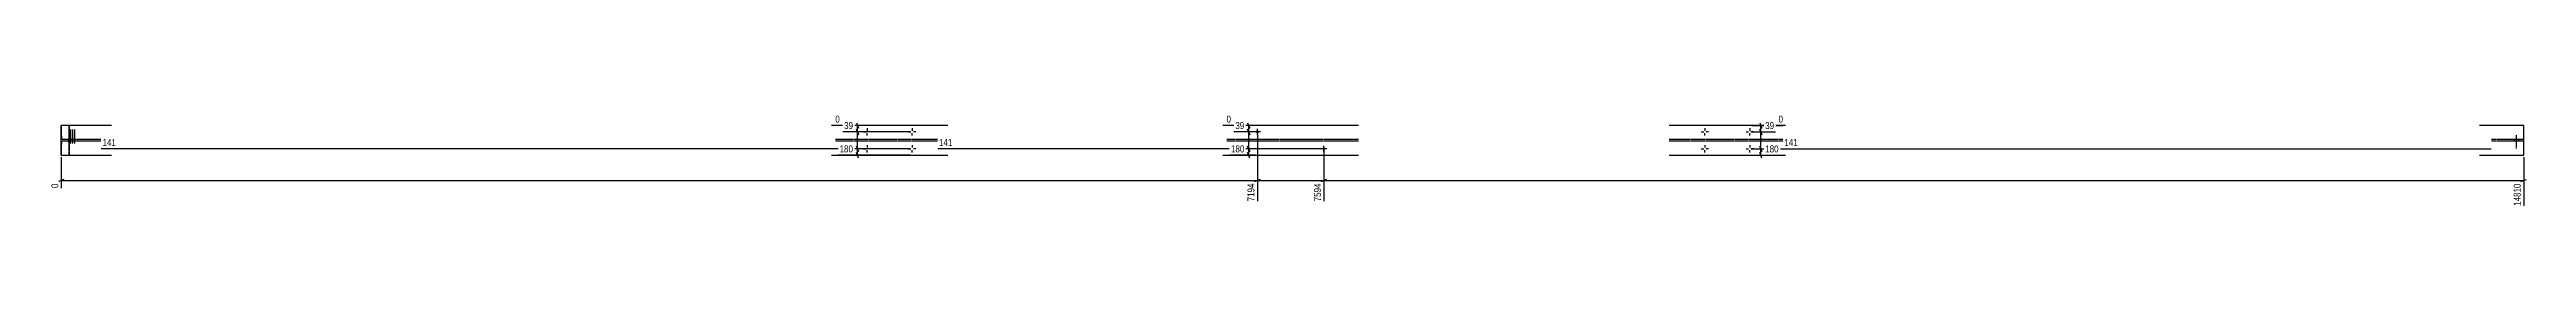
# Model space of a CAD drawing. Header units: millimetres. Extents: x 24 to 38787, y 21 to 1327.
# Drawn here: x 24 to 14921, y 24 to 588 of the extents above; entities that cross this region are included whole.
import ezdxf

# ---------------------------------------------------------------- set-up
doc = ezdxf.new("R2010")
doc.units = ezdxf.units.MM
doc.linetypes.add('DXK_LINE_DOT2', pattern=[3.9198, 1.9599, -1.9599])
doc.layers.add('MÅLSÆTNING', color=7, linetype='Continuous')
doc.layers.add('STÅL', color=7, linetype='Continuous')
doc.styles.add('Arial Narrow', font='ARIALN.TTF', dxfattribs={"height": 0.2})

msp = doc.modelspace()

# ---------------------------------------------------------------- hatches: boundary and pattern name
at = {"layer": 'STÅL', "linetype": 'Continuous'}
for points in [[(7280, 479, -1), (7298, 479, -1)], [(7680, 377, -1), (7698, 377, -1)]]:
    msp.add_hatch(color=3, dxfattribs=at).paths.add_polyline_path(points)

# ---------------------------------------------------------------- linework, layer by layer
at = {"layer": 'MÅLSÆTNING', "color": 7, "linetype": 'Continuous'}
for p, q in [((5201, 518), (4750, 518)), ((5201, 479), (4795, 479)), ((4877, 534), (4890, 501)), ((4890, 462), (4877, 495)), ((4877, 495), (4890, 462)), ((4884, 479), (4884, 518)), ((4884, 377), (4884, 479)), ((7278, 518), (7103, 518)), ((7278, 479), (7148, 479)), ((7230, 534), (7243, 501)), ((7243, 462), (7230, 495)), ((7230, 495), (7243, 462)), ((7237, 479), (7237, 518)), ((7237, 377), (7237, 479)), ((7289, 468), (7289, 60)), ((7289, 468), (7289, 60)), ((10261, 518), (10450, 518)), ((10261, 479), (10405, 479)), ((10310, 534), (10323, 501)), ((10323, 462), (10310, 495)), ((10310, 495), (10323, 462)), ((10317, 479), (10317, 518)), ((10317, 377), (10317, 479)), ((95, 327), (95, 140)), ((5201, 377), (335, 377)), ((5201, 377), (335, 377)), ((5201, 338), (4768, 338)), ((4890, 360), (4877, 393)), ((4877, 393), (4890, 360)), ((4890, 321), (4877, 354)), ((4884, 338), (4884, 377)), ((7678, 377), (5366, 377)), ((7678, 377), (5366, 377)), ((7278, 338), (7122, 338)), ((7243, 360), (7230, 393)), ((7230, 393), (7243, 360)), ((7243, 321), (7230, 354)), ((7237, 338), (7237, 377)), ((7689, 366), (7689, 60)), ((7689, 366), (7689, 60)), ((10261, 377), (14710, 377)), ((10261, 377), (14710, 377)), ((10261, 338), (10432, 338)), ((10323, 360), (10310, 393)), ((10310, 393), (10323, 360)), ((10323, 321), (10310, 354)), ((10317, 338), (10317, 377)), ((14905, 327), (14905, 33)), ((111, 192), (78, 179)), ((95, 186), (7289, 186)), ((7305, 192), (7272, 179)), ((7272, 179), (7305, 192)), ((7289, 186), (7689, 186)), ((7705, 192), (7672, 179)), ((7672, 179), (7705, 192)), ((7689, 186), (14905, 186)), ((14888, 179), (14921, 192))]:
    msp.add_line(p, q, dxfattribs=at)
at = {"layer": 'STÅL', "color": 2, "linetype": 'Continuous'}
for p, q in [((397, 518), (95, 518)), ((95, 338), (95, 518)), ((5427, 518), (4727, 518)), ((7897, 518), (7080, 518)), ((10465, 518), (9765, 518)), ((14905, 518), (14639, 518)), ((14905, 338), (14905, 518)), ((95, 338), (397, 338)), ((4727, 338), (5427, 338)), ((7080, 338), (7897, 338)), ((9765, 338), (10465, 338)), ((14639, 338), (14905, 338))]:
    msp.add_line(p, q, dxfattribs=at)
at = {"layer": 'STÅL', "color": 7, "linetype": 'DXK_LINE_DOT2'}
for p, q in [((96, 453), (96, 518)), ((96, 453), (96, 445)), ((142, 453), (142, 518)), ((142, 445), (142, 453)), ((144, 338), (144, 518)), ((96, 445), (97, 438)), ((97, 417), (96, 410)), ((96, 410), (96, 402)), ((96, 338), (96, 402)), ((97, 438), (98, 434)), ((98, 422), (97, 417)), ((98, 434), (99, 432)), ((99, 423), (98, 422)), ((397, 432), (99, 432)), ((397, 423), (99, 423)), ((139, 432), (140, 434)), ((140, 422), (139, 423)), ((140, 434), (141, 438)), ((141, 417), (140, 422)), ((141, 438), (142, 445)), ((142, 410), (141, 417)), ((142, 402), (142, 410)), ((142, 338), (142, 402)), ((5427, 432), (4727, 432)), ((5427, 423), (4727, 423)), ((7897, 432), (7080, 432)), ((7897, 423), (7080, 423)), ((10465, 432), (9765, 432)), ((10465, 423), (9765, 423)), ((14905, 432), (14639, 432)), ((14905, 423), (14639, 423))]:
    msp.add_line(p, q, dxfattribs=at)
at = {"layer": 'STÅL', "color": 3, "linetype": 'DXK_LINE_DOT2'}
for p, q in [((152, 408), (152, 493)), ((164, 408), (164, 493)), ((177, 408), (177, 493)), ((14860, 462), (14860, 377)), ((139, 423), (139, 432)), ((151, 423), (151, 432)), ((164, 423), (164, 432)), ((165, 423), (165, 432)), ((177, 423), (177, 432)), ((190, 423), (190, 432)), ((14847, 432), (14847, 423)), ((14873, 432), (14873, 423))]:
    msp.add_line(p, q, dxfattribs=at)
at = {"layer": 'STÅL', "color": 3, "linetype": 'Continuous'}
for p, q in [((4920, 479), (4935, 479)), ((4942, 501), (4942, 486)), ((4942, 457), (4942, 471)), ((4964, 479), (4950, 479)), ((5190, 479), (5205, 479)), ((5212, 501), (5212, 486)), ((5212, 457), (5212, 471)), ((5234, 479), (5220, 479)), ((7307, 479), (7271, 479)), ((7289, 461), (7289, 497)), ((9958, 479), (9973, 479)), ((9980, 501), (9980, 486)), ((9980, 457), (9980, 471)), ((10002, 479), (9987, 479)), ((10228, 479), (10243, 479)), ((10250, 501), (10250, 486)), ((10250, 457), (10250, 471)), ((10272, 479), (10257, 479)), ((4920, 377), (4935, 377)), ((4942, 399), (4942, 384)), ((4942, 355), (4942, 369)), ((4964, 377), (4950, 377)), ((5190, 377), (5205, 377)), ((5212, 399), (5212, 384)), ((5212, 355), (5212, 369)), ((5234, 377), (5220, 377)), ((7707, 377), (7671, 377)), ((7689, 359), (7689, 395)), ((9958, 377), (9973, 377)), ((9980, 399), (9980, 384)), ((9980, 355), (9980, 369)), ((10002, 377), (9987, 377)), ((10228, 377), (10243, 377)), ((10250, 399), (10250, 384)), ((10250, 355), (10250, 369)), ((10272, 377), (10257, 377))]:
    msp.add_line(p, q, dxfattribs=at)

# ---------------------------------------------------------------- next in the draw order: wipeouts: each hides what was drawn before it
at = {"color": 0, "linetype": 'Continuous'}
for points in [[(4786, 527), (4786, 588), (4741, 588), (4741, 527)], [(7139, 527), (7139, 588), (7094, 588), (7094, 527)], [(10459, 527), (10459, 588), (10415, 588), (10415, 527)], [(86, 176), (24, 176), (24, 131), (86, 131)], [(7280, 176), (7218, 176), (7218, 51), (7280, 51)], [(7680, 176), (7618, 176), (7618, 51), (7680, 51)], [(14896, 176), (14835, 176), (14835, 24), (14896, 24)]]:
    msp.add_wipeout(points, dxfattribs=at).dxf.layer = 'MÅLSÆTNING'

# ---------------------------------------------------------------- next in the draw order: linework, layer by layer
at = {"layer": 'MÅLSÆTNING', "color": 7, "linetype": 'Continuous'}
for p, q in [((5201, 479), (4795, 479)), ((7278, 479), (7148, 479)), ((10261, 479), (10405, 479))]:
    msp.add_line(p, q, dxfattribs=at)

# ---------------------------------------------------------------- next in the draw order: texts
at = {"layer": 'MÅLSÆTNING', "color": 3, "linetype": 'Continuous', "style": 'Arial Narrow'}
for p in [(4750, 535), (7103, 535), (10423, 535)]:
    msp.add_text('0', height=42, dxfattribs=at).set_placement(p)
for s, p in [('0', (77, 140)), ('7194', (7271, 60)), ('7594', (7671, 60)), ('14810', (14887, 33))]:
    msp.add_text(s, height=42, rotation=90.0002, dxfattribs=at).set_placement(p)

# ---------------------------------------------------------------- next in the draw order: wipeouts: each hides what was drawn before it
at = {"color": 0, "linetype": 'Continuous'}
for points in [[(4866, 488), (4866, 549), (4794, 549), (4794, 488)], [(7219, 488), (7219, 549), (7148, 549), (7148, 488)], [(10406, 488), (10406, 549), (10335, 549), (10335, 488)]]:
    msp.add_wipeout(points, dxfattribs=at).dxf.layer = 'MÅLSÆTNING'

# ---------------------------------------------------------------- next in the draw order: texts
at = {"layer": 'MÅLSÆTNING', "color": 3, "linetype": 'Continuous', "style": 'Arial Narrow'}
for p in [(4803, 496), (7156, 496), (10343, 496)]:
    msp.add_text('39', height=42, dxfattribs=at).set_placement(p)

# ---------------------------------------------------------------- next in the draw order: wipeouts: each hides what was drawn before it
at = {"color": 0, "linetype": 'Continuous'}
for points in [[(4751, 386), (4751, 447), (334, 447), (334, 386)], [(7104, 386), (7104, 447), (5365, 447), (5365, 386)], [(14710, 386), (14710, 447), (10449, 447), (10449, 386)]]:
    msp.add_wipeout(points, dxfattribs=at).dxf.layer = 'MÅLSÆTNING'

# ---------------------------------------------------------------- next in the draw order: texts
at = {"layer": 'MÅLSÆTNING', "color": 3, "linetype": 'Continuous', "style": 'Arial Narrow'}
for p in [(343, 394), (5374, 394)]:
    msp.add_text('141', height=42, dxfattribs=at).set_placement(p)

# ---------------------------------------------------------------- next in the draw order: wipeouts: each hides what was drawn before it
at = {"color": 0, "linetype": 'Continuous'}
for points in [[(4866, 347), (4866, 408), (4768, 408), (4768, 347)], [(7219, 347), (7219, 408), (7121, 408), (7121, 347)], [(10433, 347), (10433, 408), (10335, 408), (10335, 347)]]:
    msp.add_wipeout(points, dxfattribs=at).dxf.layer = 'MÅLSÆTNING'

# ---------------------------------------------------------------- next in the draw order: texts
at = {"layer": 'MÅLSÆTNING', "color": 3, "linetype": 'Continuous', "style": 'Arial Narrow'}
for s, p in [('180', (4776, 355)), ('180', (7130, 355)), ('180', (10343, 355)), ('141', (10458, 394))]:
    msp.add_text(s, height=42, dxfattribs=at).set_placement(p)

doc.saveas('drawing.dxf')
